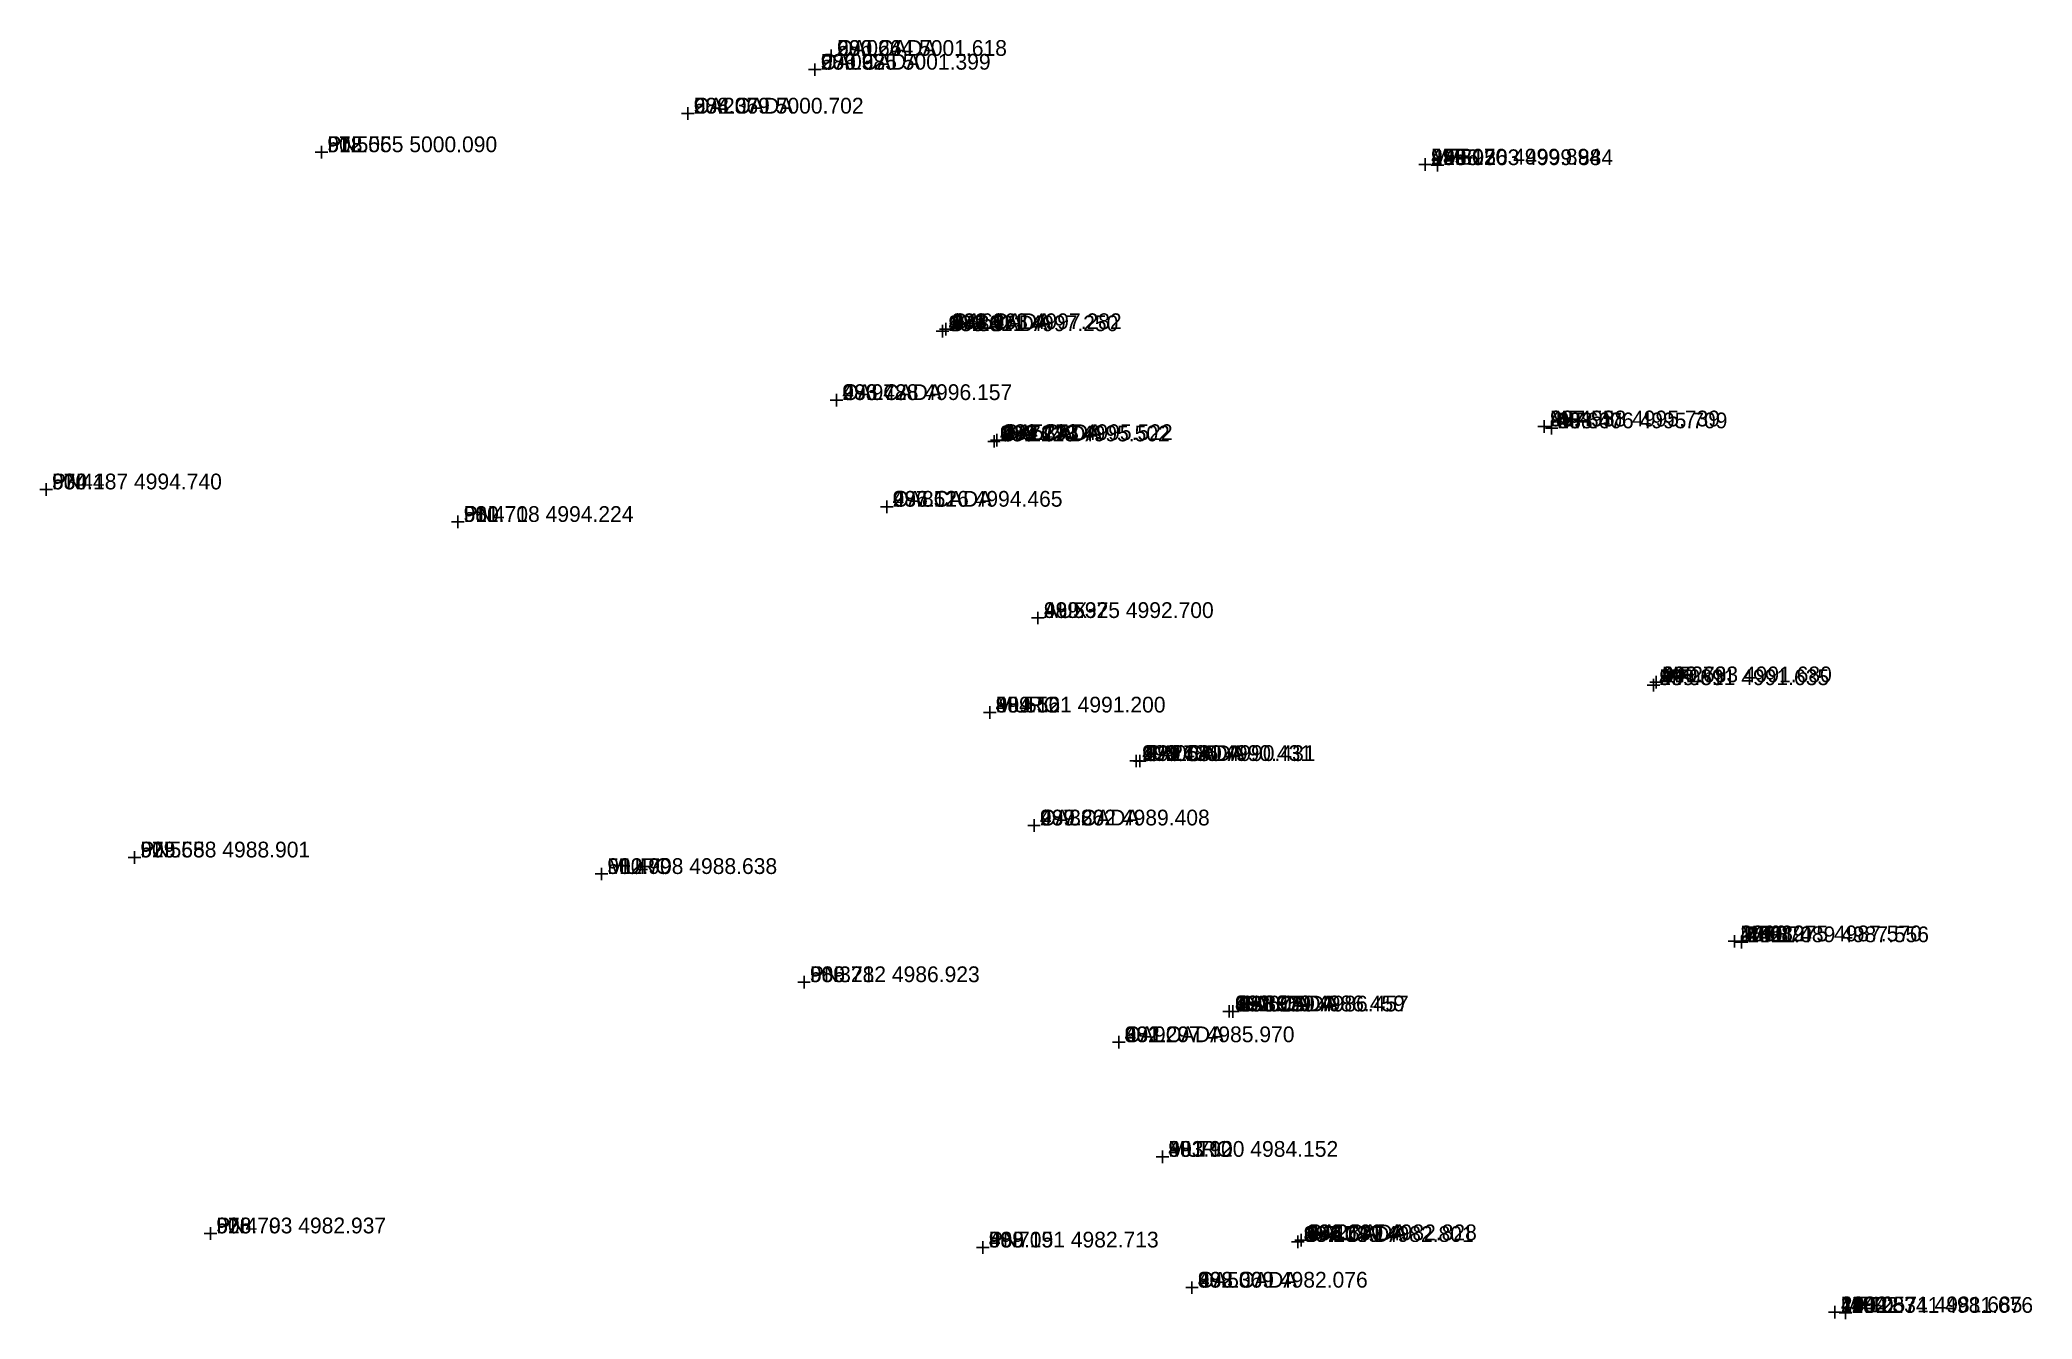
# Model space of a CAD drawing. Extents: x 886 to 1008, y 4909 to 5108.
# Drawn here: x 974.09 to 1005.7, y 4981.58 to 5001.87 of the extents above; entities that cross this region are included whole.
import ezdxf

# ---------------------------------------------------------------- set-up
doc = ezdxf.new("R2010")
doc.units = 0
doc.linetypes.add('1', pattern=[0])
doc.layers.get('0').update_dxf_attribs({"linetype": '1'})
doc.styles.add('STD', font='txt')

msp = doc.modelspace()

# ---------------------------------------------------------------- texts
at = {"layer": 'CO_ORDS', "color": 3, "style": 'STD'}
for s, p in [(' 986.385 5001.399', (986.3849, 5001.3987, 50.0916)), (' 986.644 5001.618', (986.6436, 5001.6178, 50.0257)), (' 984.369 5000.702', (984.3692, 5000.702, 50.207)), (' 978.555 5000.090', (978.5553, 5000.0895, 50.5059)), (' 996.070 4999.894', (996.0696, 4999.8936, 49.8119)), (' 996.263 4999.884', (996.2627, 4999.8842, 49.9498)), (' 988.463 4997.282', (988.4634, 4997.2824, 49.696)), (' 988.411 4997.250', (988.4109, 4997.2501, 49.8921)), (' 986.728 4996.157', (986.7277, 4996.1574, 49.9477)), (' 997.958 4995.739', (997.9576, 4995.7393, 49.4526)), (' 998.076 4995.709', (998.076, 4995.7089, 49.6398)), (' 989.228 4995.502', (989.2275, 4995.5021, 49.7435)), (' 989.273 4995.522', (989.273, 4995.5222, 49.5386)), (' 974.187 4994.740', (974.1868, 4994.74, 50.4476)), (' 987.526 4994.465', (987.5259, 4994.4652, 49.8112)), (' 980.718 4994.224', (980.7181, 4994.2237, 50.4702)), (' 989.925 4992.700', (989.9249, 4992.6996, 49.5374)), (' 999.691 4991.635', (999.6907, 4991.6345, 49.0812)), (' 999.733 4991.680', (999.733, 4991.68, 49.2694)), (' 989.161 4991.200', (989.1608, 4991.2003, 49.5517)), (' 991.485 4990.431', (991.4848, 4990.4313, 49.2704)), (' 991.540 4990.431', (991.5405, 4990.4306, 49.0575)), (' 989.862 4989.408', (989.8621, 4989.4084, 49.3203)), (' 975.588 4988.901', (975.5879, 4988.9008, 50.5649)), (' 982.998 4988.638', (982.9977, 4988.6384, 50.4699)), (' 1000.975 4987.570', (1000.9751, 4987.5701, 48.6824)), (' 1001.089 4987.556', (1001.0887, 4987.5562, 48.8743)), (' 986.212 4986.923', (986.2124, 4986.9226, 50.3776)), (' 992.959 4986.459', (992.9589, 4986.4594, 48.8865)), (' 993.019 4986.457', (993.0192, 4986.4574, 48.6754)), (' 991.207 4985.970', (991.2071, 4985.9697, 48.9287)), (' 991.900 4984.152', (991.9002, 4984.1516, 48.7116)), (' 976.793 4982.937', (976.7928, 4982.9368, 50.4699)), (' 994.049 4982.801', (994.0494, 4982.8012, 48.4778)), (' 994.100 4982.828', (994.0998, 4982.828, 48.2803)), (' 989.051 4982.713', (989.0513, 4982.713, 49.7188)), (' 992.369 4982.076', (992.3688, 4982.0759, 48.4998)), (' 1002.571 4981.685', (1002.5708, 4981.6849, 48.1054)), (' 1002.741 4981.676', (1002.7408, 4981.6761, 48.2827))]:
    msp.add_text(s, height=0.25, dxfattribs=at).set_placement(p)
at = {"layer": 'CODE', "color": 3, "style": 'STD'}
for s, p in [(' CALCADA', (986.3849, 5001.3987, 50.0916)), (' CALCADA', (986.6436, 5001.6178, 50.0257)), (' CALCADA', (984.3692, 5000.702, 50.207)), (' PN', (978.5553, 5000.0895, 50.5059)), (' MF', (996.0696, 4999.8936, 49.8119)), (' MF', (996.2627, 4999.8842, 49.9498)), (' CALCADA', (988.4634, 4997.2824, 49.696)), (' CALCADA', (988.4109, 4997.2501, 49.8921)), (' CALCADA', (986.7277, 4996.1574, 49.9477)), (' MF', (997.9576, 4995.7393, 49.4526)), (' MF', (998.076, 4995.7089, 49.6398)), (' CALCADA', (989.2275, 4995.5021, 49.7435)), (' CALCADA', (989.273, 4995.5222, 49.5386)), (' PN', (974.1868, 4994.74, 50.4476)), (' CALCADA', (987.5259, 4994.4652, 49.8112)), (' PN', (980.7181, 4994.2237, 50.4702)), (' AUX', (989.9249, 4992.6996, 49.5374)), (' MF', (999.6907, 4991.6345, 49.0812)), (' MF', (999.733, 4991.68, 49.2694)), (' MURO', (989.1608, 4991.2003, 49.5517)), (' CALCADA', (991.4848, 4990.4313, 49.2704)), (' CALCADA', (991.5405, 4990.4306, 49.0575)), (' CALCADA', (989.8621, 4989.4084, 49.3203)), (' PN', (975.5879, 4988.9008, 50.5649)), (' MURO', (982.9977, 4988.6384, 50.4699)), (' MF', (1000.9751, 4987.5701, 48.6824)), (' MF', (1001.0887, 4987.5562, 48.8743)), (' PN', (986.2124, 4986.9226, 50.3776)), (' CALCADA', (992.9589, 4986.4594, 48.8865)), (' CALCADA', (993.0192, 4986.4574, 48.6754)), (' CALCADA', (991.2071, 4985.9697, 48.9287)), (' MURO', (991.9002, 4984.1516, 48.7116)), (' PN', (976.7928, 4982.9368, 50.4699)), (' CALCADA', (994.0494, 4982.8012, 48.4778)), (' CALCADA', (994.0998, 4982.828, 48.2803)), (' PN', (989.0513, 4982.713, 49.7188)), (' CALCADA', (992.3688, 4982.0759, 48.4998)), (' MF', (1002.5708, 4981.6849, 48.1054)), (' MF', (1002.7408, 4981.6761, 48.2827))]:
    msp.add_text(s, height=0.25, dxfattribs=at).set_placement(p)
at = {"layer": 'HEIGHT', "color": 3, "style": 'STD'}
for s, p in [(' 50.092', (986.3849, 5001.3987, 50.0916)), (' 50.026', (986.6436, 5001.6178, 50.0257)), (' 50.207', (984.3692, 5000.702, 50.207)), (' 50.506', (978.5553, 5000.0895, 50.5059)), (' 49.812', (996.0696, 4999.8936, 49.8119)), (' 49.950', (996.2627, 4999.8842, 49.9498)), (' 49.696', (988.4634, 4997.2824, 49.696)), (' 49.892', (988.4109, 4997.2501, 49.8921)), (' 49.948', (986.7277, 4996.1574, 49.9477)), (' 49.453', (997.9576, 4995.7393, 49.4526)), (' 49.640', (998.076, 4995.7089, 49.6398)), (' 49.744', (989.2275, 4995.5021, 49.7435)), (' 49.539', (989.273, 4995.5222, 49.5386)), (' 50.448', (974.1868, 4994.74, 50.4476)), (' 49.811', (987.5259, 4994.4652, 49.8112)), (' 50.470', (980.7181, 4994.2237, 50.4702)), (' 49.537', (989.9249, 4992.6996, 49.5374)), (' 49.081', (999.6907, 4991.6345, 49.0812)), (' 49.269', (999.733, 4991.68, 49.2694)), (' 49.552', (989.1608, 4991.2003, 49.5517)), (' 49.270', (991.4848, 4990.4313, 49.2704)), (' 49.058', (991.5405, 4990.4306, 49.0575)), (' 49.320', (989.8621, 4989.4084, 49.3203)), (' 50.565', (975.5879, 4988.9008, 50.5649)), (' 50.470', (982.9977, 4988.6384, 50.4699)), (' 48.682', (1000.9751, 4987.5701, 48.6824)), (' 48.874', (1001.0887, 4987.5562, 48.8743)), (' 50.378', (986.2124, 4986.9226, 50.3776)), (' 48.887', (992.9589, 4986.4594, 48.8865)), (' 48.675', (993.0192, 4986.4574, 48.6754)), (' 48.929', (991.2071, 4985.9697, 48.9287)), (' 48.712', (991.9002, 4984.1516, 48.7116)), (' 50.470', (976.7928, 4982.9368, 50.4699)), (' 48.478', (994.0494, 4982.8012, 48.4778)), (' 48.280', (994.0998, 4982.828, 48.2803)), (' 49.719', (989.0513, 4982.713, 49.7188)), (' 48.500', (992.3688, 4982.0759, 48.4998)), (' 48.105', (1002.5708, 4981.6849, 48.1054)), (' 48.283', (1002.7408, 4981.6761, 48.2827))]:
    msp.add_text(s, height=0.25, dxfattribs=at).set_placement(p)
at = {"layer": 'PT_ID', "color": 3, "style": 'STD'}
for s, p in [(' 289', (986.3849, 5001.3987, 50.0916)), (' 290', (986.6436, 5001.6178, 50.0257)), (' 288', (984.3692, 5000.702, 50.207)), (' 512', (978.5553, 5000.0895, 50.5059)), (' 235', (996.0696, 4999.8936, 49.8119)), (' 236', (996.2627, 4999.8842, 49.9498)), (' 291', (988.4634, 4997.2824, 49.696)), (' 292', (988.4109, 4997.2501, 49.8921)), (' 293', (986.7277, 4996.1574, 49.9477)), (' 237', (997.9576, 4995.7393, 49.4526)), (' 238', (998.076, 4995.7089, 49.6398)), (' 295', (989.2275, 4995.5021, 49.7435)), (' 294', (989.273, 4995.5222, 49.5386)), (' 530', (974.1868, 4994.74, 50.4476)), (' 296', (987.5259, 4994.4652, 49.8112)), (' 511', (980.7181, 4994.2237, 50.4702)), (' 4', (989.9249, 4992.6996, 49.5374)), (' 239', (999.6907, 4991.6345, 49.0812)), (' 240', (999.733, 4991.68, 49.2694)), (' 304', (989.1608, 4991.2003, 49.5517)), (' 298', (991.4848, 4990.4313, 49.2704)), (' 299', (991.5405, 4990.4306, 49.0575)), (' 297', (989.8621, 4989.4084, 49.3203)), (' 529', (975.5879, 4988.9008, 50.5649)), (' 510', (982.9977, 4988.6384, 50.4699)), (' 241', (1000.9751, 4987.5701, 48.6824)), (' 242', (1001.0887, 4987.5562, 48.8743)), (' 509', (986.2124, 4986.9226, 50.3776)), (' 301', (992.9589, 4986.4594, 48.8865)), (' 300', (993.0192, 4986.4574, 48.6754)), (' 302', (991.2071, 4985.9697, 48.9287)), (' 303', (991.9002, 4984.1516, 48.7116)), (' 528', (976.7928, 4982.9368, 50.4699)), (' 307', (994.0494, 4982.8012, 48.4778)), (' 306', (994.0998, 4982.828, 48.2803)), (' 508', (989.0513, 4982.713, 49.7188)), (' 308', (992.3688, 4982.0759, 48.4998)), (' 243', (1002.5708, 4981.6849, 48.1054)), (' 244', (1002.7408, 4981.6761, 48.2827))]:
    msp.add_text(s, height=0.25, dxfattribs=at).set_placement(p)

# ---------------------------------------------------------------- blocks, each defined once
blk = doc.blocks.new('CROSS')
at = {"color": 0}
for p, q in [((-50, 0), (50, 0)), ((0, -50), (0, 50))]:
    blk.add_line(p, q, dxfattribs=at)

# ---------------------------------------------------------------- block references
at = {"layer": 'POINT', "color": 2, "xscale": 0.002, "yscale": 0.002, "zscale": 0.002}
for p in [(986.6436, 5001.6178, 50.0257), (986.3849, 5001.3987, 50.0916), (984.3692, 5000.702, 50.207), (978.5553, 5000.0895, 50.5059), (996.0696, 4999.8936, 49.8119), (996.2627, 4999.8842, 49.9498), (988.4109, 4997.2501, 49.8921), (988.4634, 4997.2824, 49.696), (986.7277, 4996.1574, 49.9477), (989.273, 4995.5222, 49.5386), (997.9576, 4995.7393, 49.4526), (998.076, 4995.7089, 49.6398), (989.2275, 4995.5021, 49.7435), (974.1868, 4994.74, 50.4476), (987.5259, 4994.4652, 49.8112), (980.7181, 4994.2237, 50.4702), (989.9249, 4992.6996, 49.5374), (999.6907, 4991.6345, 49.0812), (999.733, 4991.68, 49.2694), (989.1608, 4991.2003, 49.5517), (991.4848, 4990.4313, 49.2704), (991.5405, 4990.4306, 49.0575), (989.8621, 4989.4084, 49.3203), (975.5879, 4988.9008, 50.5649), (982.9977, 4988.6384, 50.4699), (1000.9751, 4987.5701, 48.6824), (1001.0887, 4987.5562, 48.8743), (986.2124, 4986.9226, 50.3776), (992.9589, 4986.4594, 48.8865), (993.0192, 4986.4574, 48.6754), (991.2071, 4985.9697, 48.9287), (991.9002, 4984.1516, 48.7116), (976.7928, 4982.9368, 50.4699), (989.0513, 4982.713, 49.7188), (994.0494, 4982.8012, 48.4778), (994.0998, 4982.828, 48.2803), (992.3688, 4982.0759, 48.4998), (1002.5708, 4981.6849, 48.1054), (1002.7408, 4981.6761, 48.2827)]:
    msp.add_blockref('CROSS', p, dxfattribs=at)

msp.set_redraw_order([(e.dxf.handle, doc.entitydb.next_handle()) for e in msp.query("TEXT MTEXT ATTDEF DIMENSION ARC_DIMENSION")])  # texts and dimensions are drawn at this point

doc.saveas('drawing.dxf')
